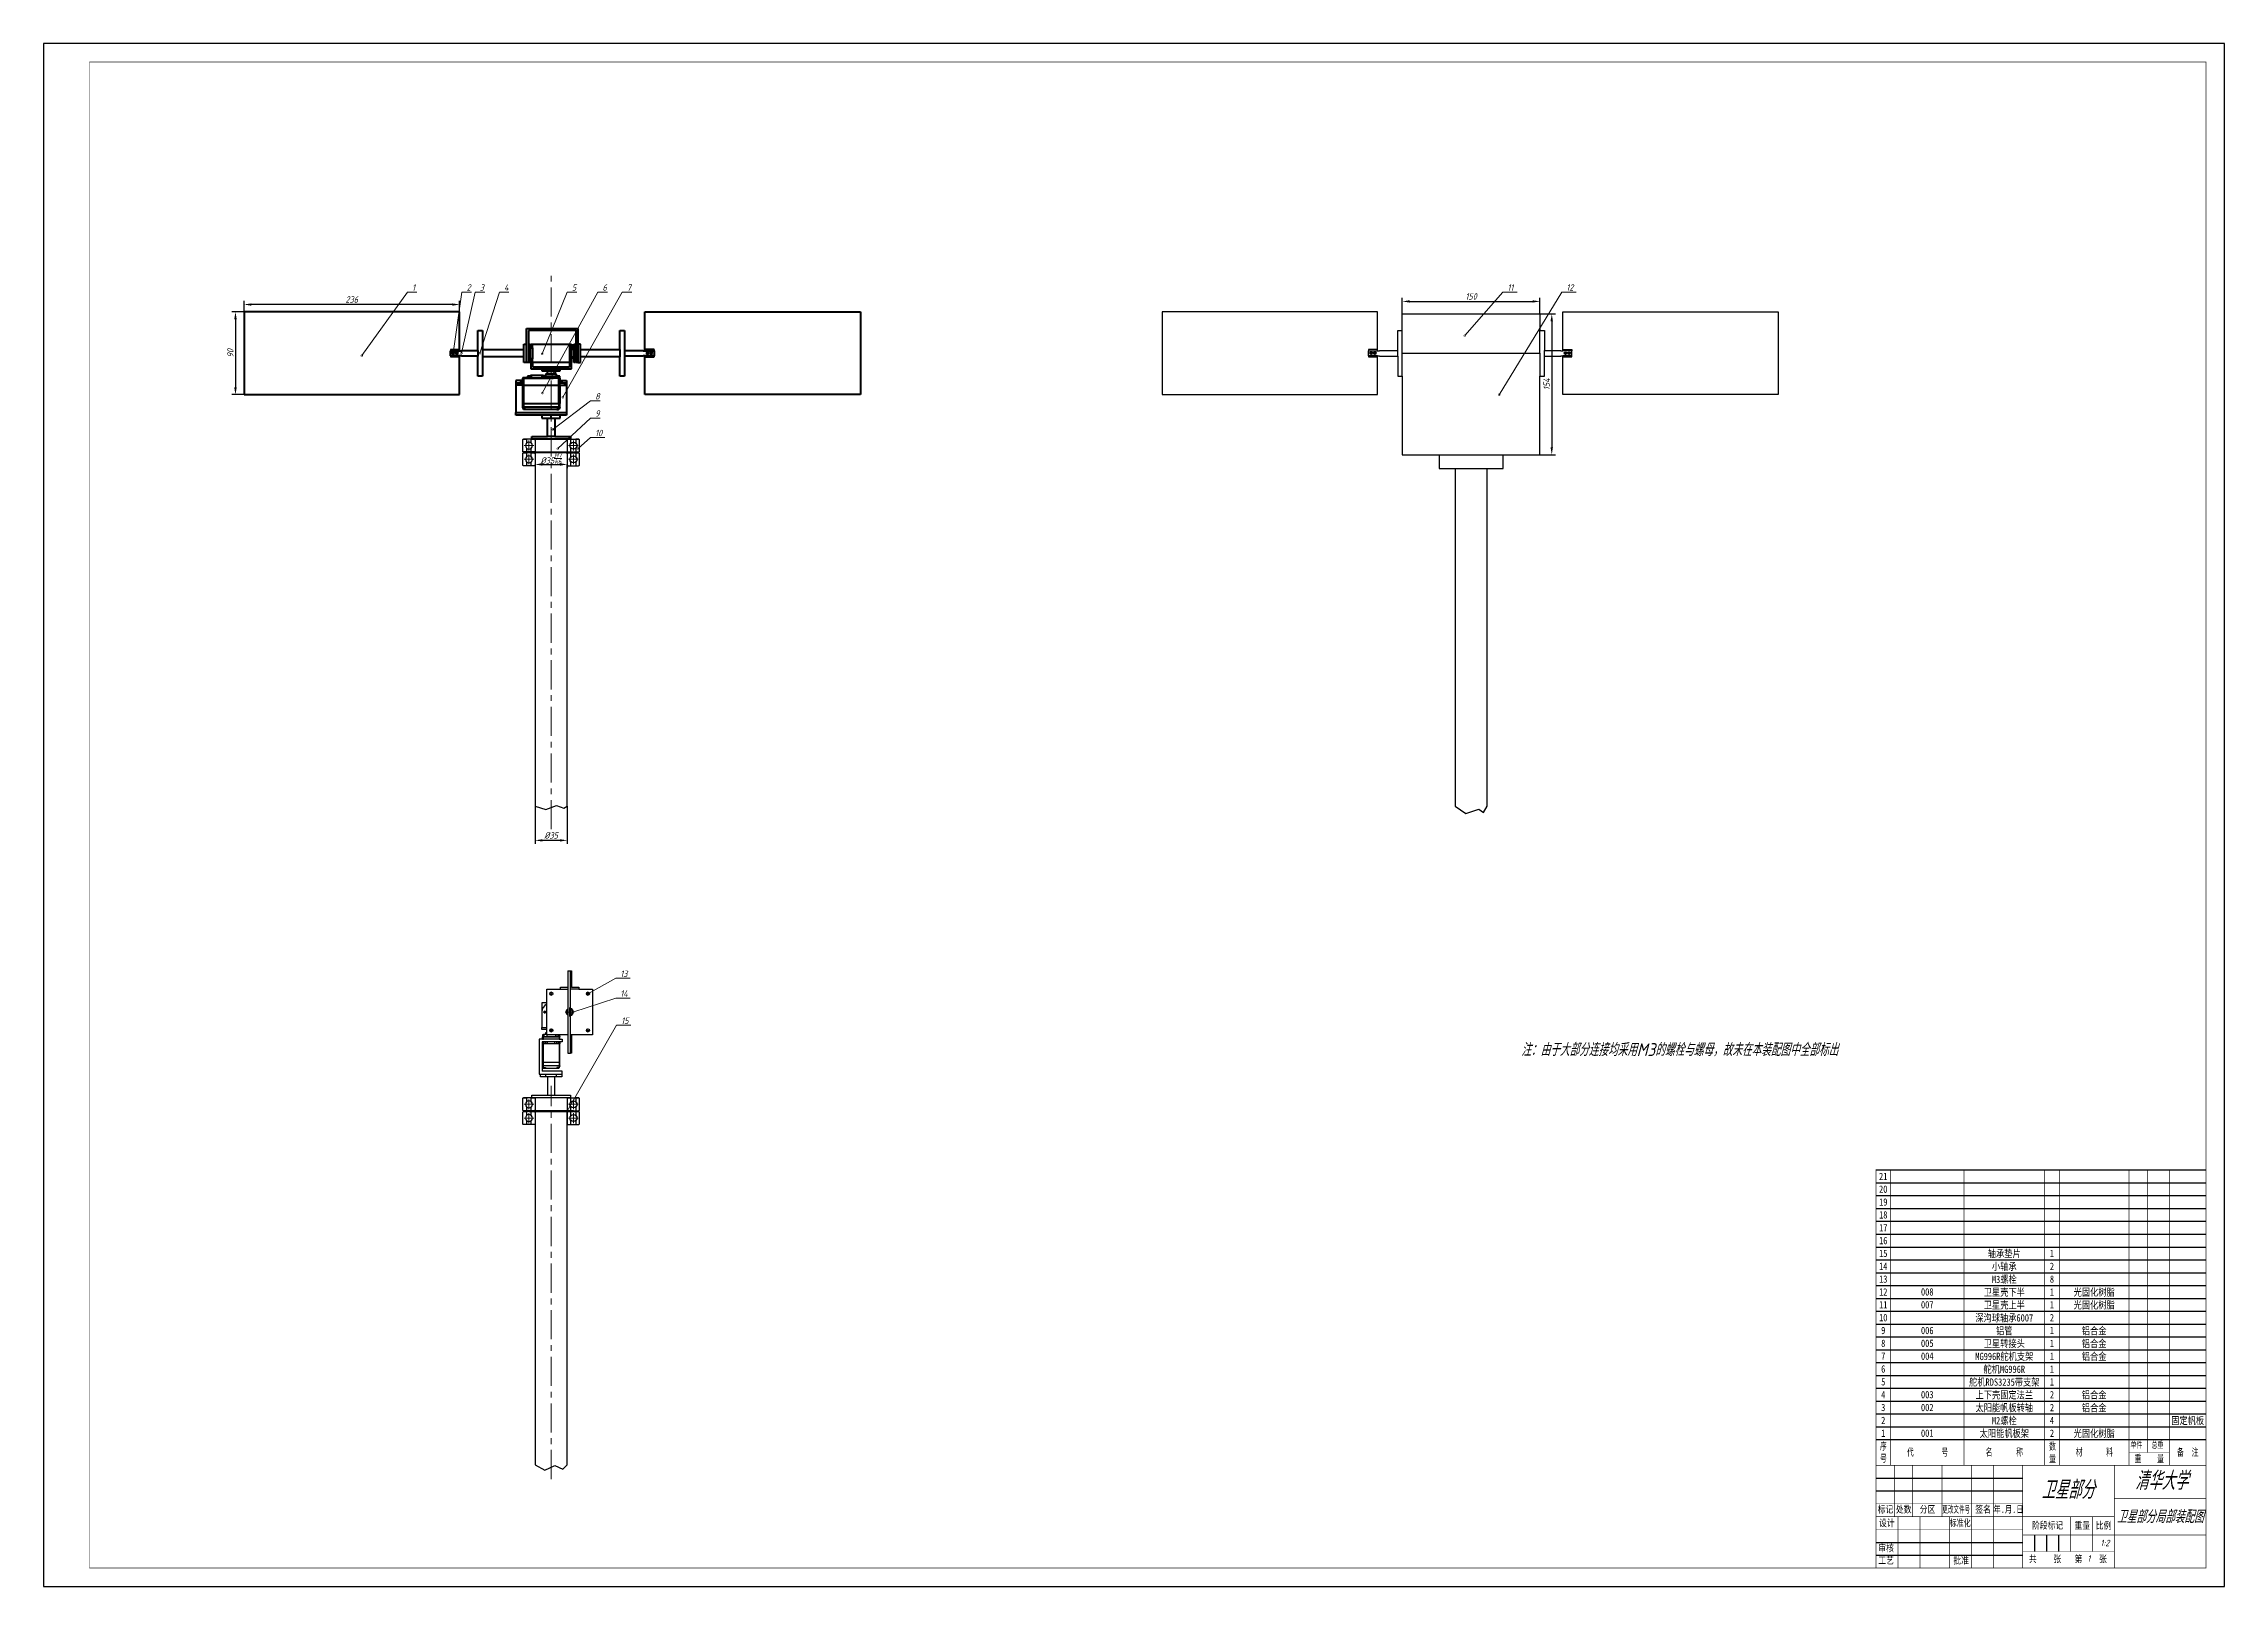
# Model space of a CAD drawing. Header units: millimetres. Extents: x -1060 to 1239, y -708 to 891.
# Drawn here: x 50 to 1239, y 50 to 891 of the extents above; entities that cross this region are included whole.
import ezdxf
from ezdxf import colors
from ezdxf.entities.mleader import LeaderData, LeaderLine
from ezdxf.enums import TextEntityAlignment as Align
from ezdxf.math import Vec2, Vec3

# ---------------------------------------------------------------- set-up
doc = ezdxf.new("R2010")
doc.units = ezdxf.units.MM
doc.header["$LTSCALE"] = 0.5
doc.linetypes.add('CENTER', pattern=[50.8, 31.75, -6.35, 6.35, -6.35])
for name, color, linetype in [('bear1', 7, 'Continuous'), ('bear2', 7, 'CENTER'), ('draw', 7, 'Continuous'), ('tf', 7, 'Continuous')]:
    doc.layers.add(name, color=color, linetype=linetype)
for name, color, linetype, lineweight in [('尺寸标注', 7, 'Continuous', 25), ('文字标注', 7, 'Continuous', 25), ('点画线', 1, 'CENTER', 25), ('粗实线', 7, 'Continuous', 50)]:
    doc.layers.add(name, color=color, linetype=linetype, lineweight=lineweight)
doc.styles.add('BIAOTILAN', font='SimSun.ttf', dxfattribs={"width": 0.66, "height": 7})
doc.styles.add('LABLE_FS', font='SimSun.ttf', dxfattribs={"width": 0.66, "height": 4})
doc.styles.add('国标汉字3.5', font='gbeitc.shx', dxfattribs={"height": 3.5, "bigfont": 'gbcbig.shx'})
doc.dimstyles.new('国标尺寸', dxfattribs={"dimtxt": 3.5, "dimasz": 4, "dimexe": 2, "dimexo": 0, "dimgap": 1, "dimtad": 1, "dimtoh": 1, "dimdec": 0, "dimdsep": 46, "dimtxsty": '国标汉字3.5', "dimcen": 3.5, "dimaunit": 1, "dimadec": 0, "dimazin": 1, "dimtfac": 1, "dimtdec": 0, "dimtmove": 0, "dimatfit": 3, "dimfxl": 1, "dimarcsym": 2})

msp = doc.modelspace()

# ---------------------------------------------------------------- texts
at = {"layer": '尺寸标注', "lineweight": 15, "char_height": 7, "style": '国标汉字3.5'}
for s, width, insert, attachment_point in [('注：由于大部分连接均采用M3的螺栓与螺母，故未在本装配图中全部标出', 193.407, (855.6, 346.1), 1), ('卫星部分局部装配图', 50, (1204, 88), 5)]:
    msp.add_mtext_dynamic_manual_height_columns(s, width=width, gutter_width=17.5, heights=[0], dxfattribs=dict(at, insert=insert, attachment_point=attachment_point))
at = {"layer": '文字标注', "attachment_point": 1, "style": '国标汉字3.5'}
for s, insert, char_height, width in [('卫星部分', (1139.3, 107.7), 10, 60), ('清华大学', (1190.3, 112.6), 10, 60), ('1:2', (1171.4, 75.4), 3.5, 8.847)]:
    msp.add_mtext(s, dxfattribs=dict(at, insert=insert, char_height=char_height, width=width))
at = {"layer": '文字标注', "insert": (1164.3, 67), "char_height": 3.5, "attachment_point": 1, "style": '国标汉字3.5'}
msp.add_mtext_dynamic_manual_height_columns('1', width=3.6, gutter_width=50, heights=[0], dxfattribs=at)

# ---------------------------------------------------------------- blocks, each defined once
blk = doc.blocks.new('BTLABLE')
for points in [[(0, 0, 0.3, 0.3, 0), (0, 7, 0.3, 0.3, 0), (0, 14, 0, 0, 0)], [(8, 0, 0.3, 0.3, 0), (8, 7, 0.3, 0.3, 0), (8, 14, 0, 0, 0)], [(48, 0, 0.3, 0.3, 0), (48, 7, 0.3, 0.3, 0), (48, 14, 0, 0, 0)], [(92, 0, 0.3, 0.3, 0), (92, 7, 0.3, 0.3, 0), (92, 14, 0, 0, 0)], [(100, 0, 0.3, 0.3, 0), (100, 7, 0.3, 0.3, 0), (100, 14, 0, 0, 0)], [(138, 0, 0.3, 0.3, 0), (138, 7, 0.3, 0.3, 0), (138, 14, 0, 0, 0)], [(148, 7, 0.3, 0.3, 0), (148, 14, 0, 0, 0)], [(160, 0, 0.3, 0.3, 0), (160, 7, 0.3, 0.3, 0), (160, 14, 0, 0, 0)], [(180, 0, 0.3, 0.3, 0), (180, 7, 0.3, 0.3, 0), (180, 14, 0, 0, 0)]]:
    blk.add_lwpolyline(points, format="xyseb")
at = {"const_width": 0.3}
for points in [[(0, 14), (180, 14)], [(0, 0), (180, 0)]]:
    blk.add_lwpolyline(points, dxfattribs=at)
at = {"layer": 'draw', "const_width": 0.3}
blk.add_lwpolyline([(138, 7), (160, 7)], dxfattribs=at)
at = {"layer": 'draw', "style": 'LABLE_FS'}
for s, insert, char_height, width, attachment_point in [('序号', (4.1, 6.9), 4, 6.097, 5), ('数量', (96.3, 6.9), 4, 6.097, 5), ('单件', (138.8, 12.9), 3.5, 8, 1), ('总重', (150.3, 12.9), 3.5, 8, 1), ('代       号', (28.2, 6.9), 4, 29.768, 5), ('名      称', (70, 7), 4, 34.43, 5), ('材      料', (119.1, 7), 4, 34.43, 5), ('重    量', (149, 3.5), 4, 19.726, 5), ('备  注', (170, 6.9), 4, 17.215, 5)]:
    blk.add_mtext(s, dxfattribs=dict(at, insert=insert, char_height=char_height, width=width, attachment_point=attachment_point))
blk = doc.blocks.new('Btl')
at = {"const_width": 0.3}
for points in [[(-180, 56), (-180, 0)], [(0, 56), (-180, 56)], [(0, 0), (0, 56)], [(-180, 0), (0, 0)]]:
    blk.add_lwpolyline(points, dxfattribs=at)
at = {"layer": 'tf'}
for p, q in [((-180, 49), (-100, 49)), ((-180, 42), (-100, 42)), ((-180, 14), (-100, 14)), ((-93.5, 18), (-93.5, 9)), ((-87, 18), (-87, 9)), ((-80.5, 18), (-80.5, 9)), ((-180, 7), (-100, 7))]:
    blk.add_line(p, q, dxfattribs=at)
at = {"layer": 'tf', "const_width": 0.3}
for points in [[(-170, 56), (-170, 28)], [(-160, 56), (-160, 28)], [(-144, 56), (-144, 28)], [(-128, 56), (-128, 28)], [(-116, 56), (-116, 28)], [(-100, 56), (-100, 0)], [(-50, 56), (-50, 0)], [(-50, 38), (0, 38)], [(-180, 35), (-100, 35)], [(-100, 28), (-180, 28)], [(-168, 28), (-168, 0)], [(-156, 28), (-156, 0)], [(-140, 28), (-140, 0)], [(-128, 28), (-128, 0)], [(-116, 28), (-116, 0)], [(-100, 28), (-50, 28)], [(-74, 28), (-74, 9)], [(-62, 28), (-62, 18), (-62, 9)], [(-180, 21), (-100, 21)], [(-100, 18), (-50, 18)], [(-50, 18), (0, 18)], [(-100, 9), (-50, 9)]]:
    blk.add_lwpolyline(points, dxfattribs=at)
at = {"layer": 'tf'}
blk.add_blockref('BTLABLE', (-180, 56), dxfattribs=at)
at = {"style": 'BIAOTILAN'}
for s, width, p in [('标记', 0.8, (-179, 30.1)), ('设计', 0.8, (-178.3, 22.7)), ('处数', 0.8, (-169.1, 30.1)), ('分区', 0.8, (-156.1, 30.1)), ('更改文件号', 0.57, (-143.8, 30.1)), ('标准化', 0.72, (-139.8, 22.7)), ('签名', 0.8, (-125.8, 30.1)), ('年.月.日', 0.75, (-115.9, 30.1)), ('阶段标记', 0.8, (-94.9, 21.4)), ('重量', 0.8, (-71.7, 21.3)), ('比例', 0.8, (-60.1, 21.3)), ('审核', 0.8, (-178.7, 9)), ('工艺', 0.8, (-178.7, 2.3)), ('批准', 0.8, (-137.8, 2.3)), ('共    张', 0.8, (-96.6, 3.1))]:
    blk.add_text(s, height=3.8, dxfattribs=dict(at, width=width)).set_placement(p)
at = {"style": 'BIAOTILAN', "width": 0.8}
blk.add_text('第    张', height=3.8, dxfattribs=at).set_placement((-62.9, 5.1), align=Align.MIDDLE)
blk = doc.blocks.new('tf')
at = {"layer": 'tf', "color": 0, "lineweight": 25}
blk.add_lwpolyline([(-594.5, -420.5), (594.5, -420.5), (594.5, 420.5), (-594.5, 420.5)], close=True, dxfattribs=at)
at = {"layer": 'tf', "color": 0, "lineweight": 25, "const_width": 0.3}
blk.add_lwpolyline([(-569.5, -410.5), (584.5, -410.5), (584.5, 410.5), (-569.5, 410.5)], close=True, dxfattribs=at)
at = {"layer": 'tf', "color": 0, "lineweight": 25}
blk.add_blockref('Btl', (584.5, -410.5), dxfattribs=at)
blk = doc.blocks.new('lable')
at = {"lineweight": 25}
for p, q in [((0, 7), (180, 7)), ((0, 0), (180, 0))]:
    blk.add_line(p, q, dxfattribs=at)
at = {"lineweight": 25, "const_width": 0.3}
for points in [[(0, 0), (0, 7)], [(8, 0), (8, 7)], [(48, 0), (48, 7)], [(92, 0), (92, 7)], [(100, 0), (100, 7)], [(138, 0), (138, 7)], [(148, 0), (148, 7)], [(160, 0), (160, 7)], [(180, 0), (180, 7)]]:
    blk.add_lwpolyline(points, dxfattribs=at)
at = {"layer": 'draw', "lineweight": 25, "style": 'LABLE_FS', "width": 0.8}
for tag, p in [('NO', (4, 3.5)), ('DIA_NO', (28, 3.5)), ('NAME', (70, 3.5)), ('NUM', (96, 3.5)), ('MATERIAL', (119, 3.5)), ('ONE', (143, 3.5)), ('ALL', (154, 3.5)), ('NOTICE', (170, 3.5))]:
    blk.add_attdef(tag, text='', height=4, dxfattribs=at).set_placement(p, align=Align.MIDDLE)
blk = doc.blocks.new('*D19')
at = {"layer": 'Defpoints', "color": 0, "lineweight": 15, "transparency": 16777216}
for p in [(159.3, 748.8), (159.3, 744.7), (276.8, 744.7)]:
    blk.add_point(p, dxfattribs=at)
at = {"layer": '尺寸标注', "color": 0, "lineweight": -2, "transparency": 16777216}
for p, q in [((159.3, 744.7), (159.3, 750.8)), ((276.8, 744.7), (276.8, 750.8)), ((272.8, 748.8), (163.3, 748.8))]:
    blk.add_line(p, q, dxfattribs=at)
at = {"layer": '尺寸标注', "color": 0, "lineweight": 15, "transparency": 16777216}
for points in [[(163.3, 749.4), (163.3, 748.1), (159.3, 748.8)], [(272.8, 749.4), (272.8, 748.1), (276.8, 748.8)]]:
    blk.add_solid(points, dxfattribs=at)
at = {"layer": '尺寸标注', "color": 0, "lineweight": 15, "transparency": 16777216, "insert": (218, 751.5), "char_height": 3.5, "attachment_point": 5, "style": '国标汉字3.5'}
blk.add_mtext('236', dxfattribs=at)
blk = doc.blocks.new('*D20')
at = {"layer": 'Defpoints', "color": 0, "lineweight": 15, "transparency": 16777216}
for p in [(159.3, 744.7), (154.6, 699.7), (159.3, 699.7)]:
    blk.add_point(p, dxfattribs=at)
at = {"layer": '尺寸标注', "color": 0, "lineweight": -2, "transparency": 16777216}
for p, q in [((159.3, 744.7), (152.6, 744.7)), ((154.6, 740.7), (154.6, 703.7)), ((159.3, 699.7), (152.6, 699.7))]:
    blk.add_line(p, q, dxfattribs=at)
at = {"layer": '尺寸标注', "color": 0, "lineweight": 15, "transparency": 16777216}
for points in [[(153.9, 740.7), (155.3, 740.7), (154.6, 744.7)], [(153.9, 703.7), (155.3, 703.7), (154.6, 699.7)]]:
    blk.add_solid(points, dxfattribs=at)
at = {"layer": '尺寸标注', "color": 0, "lineweight": 15, "transparency": 16777216, "insert": (151.8, 722.2), "char_height": 3.5, "attachment_point": 5, "rotation": 90, "style": '国标汉字3.5'}
blk.add_mtext('90', dxfattribs=at)
blk = doc.blocks.new('*D21')
at = {"layer": 'Defpoints', "color": 0, "lineweight": 15, "transparency": 16777216}
for p in [(865.8, 750.5), (790.8, 743.7), (865.8, 743.7)]:
    blk.add_point(p, dxfattribs=at)
at = {"layer": '尺寸标注', "color": 0, "lineweight": -2, "transparency": 16777216}
for p, q in [((790.8, 743.7), (790.8, 752.5)), ((794.8, 750.5), (861.8, 750.5)), ((865.8, 743.7), (865.8, 752.5))]:
    blk.add_line(p, q, dxfattribs=at)
at = {"layer": '尺寸标注', "color": 0, "lineweight": 15, "transparency": 16777216}
for points in [[(794.8, 751.1), (794.8, 749.8), (790.8, 750.5)], [(861.8, 751.1), (861.8, 749.8), (865.8, 750.5)]]:
    blk.add_solid(points, dxfattribs=at)
at = {"layer": '尺寸标注', "color": 0, "lineweight": 15, "transparency": 16777216, "insert": (828.3, 753.2), "char_height": 3.5, "attachment_point": 5, "style": '国标汉字3.5'}
blk.add_mtext('150', dxfattribs=at)
blk = doc.blocks.new('*D22')
at = {"layer": 'Defpoints', "color": 0, "lineweight": 15, "transparency": 16777216}
for p in [(865.8, 743.7), (865.8, 666.9), (872.3, 666.9)]:
    blk.add_point(p, dxfattribs=at)
at = {"layer": '尺寸标注', "color": 0, "lineweight": -2, "transparency": 16777216}
for p, q in [((865.8, 743.7), (874.3, 743.7)), ((872.3, 739.7), (872.3, 670.9)), ((865.8, 666.9), (874.3, 666.9))]:
    blk.add_line(p, q, dxfattribs=at)
at = {"layer": '尺寸标注', "color": 0, "lineweight": 15, "transparency": 16777216}
for points in [[(871.6, 739.7), (872.9, 739.7), (872.3, 743.7)], [(871.6, 670.9), (872.9, 670.9), (872.3, 666.9)]]:
    blk.add_solid(points, dxfattribs=at)
at = {"layer": '尺寸标注', "color": 0, "lineweight": 15, "transparency": 16777216, "insert": (869.5, 705.3), "char_height": 3.5, "attachment_point": 5, "rotation": 90, "style": '国标汉字3.5'}
blk.add_mtext('154', dxfattribs=at)
blk = doc.blocks.new('*D23')
at = {"layer": 'Defpoints', "color": 0, "lineweight": 15, "transparency": 16777216}
for p in [(318, 475.4), (335.5, 475.4), (335.5, 456.7)]:
    blk.add_point(p, dxfattribs=at)
at = {"layer": '尺寸标注', "color": 0, "lineweight": -2, "transparency": 16777216}
for p, q in [((318, 475.4), (318, 454.7)), ((335.5, 475.4), (335.5, 454.7)), ((322, 456.7), (331.5, 456.7))]:
    blk.add_line(p, q, dxfattribs=at)
at = {"layer": '尺寸标注', "color": 0, "lineweight": 15, "transparency": 16777216}
for points in [[(322, 457.3), (322, 456), (318, 456.7)], [(331.5, 457.3), (331.5, 456), (335.5, 456.7)]]:
    blk.add_solid(points, dxfattribs=at)
at = {"layer": '尺寸标注', "color": 0, "lineweight": 15, "transparency": 16777216, "insert": (326.7, 459.4), "char_height": 3.5, "attachment_point": 5, "style": '国标汉字3.5'}
blk.add_mtext('%%c35', dxfattribs=at)
blk = doc.blocks.new('*D24')
at = {"layer": 'Defpoints', "color": 0, "lineweight": 15, "transparency": 16777216}
for p in [(318, 668.9), (335.5, 668.9), (335.5, 661.6)]:
    blk.add_point(p, dxfattribs=at)
at = {"layer": '尺寸标注', "color": 0, "lineweight": -2, "transparency": 16777216}
for p, q in [((318, 668.9), (318, 659.6)), ((335.5, 668.9), (335.5, 659.6)), ((322, 661.6), (331.5, 661.6))]:
    blk.add_line(p, q, dxfattribs=at)
at = {"layer": '尺寸标注', "color": 0, "lineweight": 15, "transparency": 16777216}
for points in [[(322, 662.3), (322, 660.9), (318, 661.6)], [(331.5, 662.3), (331.5, 660.9), (335.5, 661.6)]]:
    blk.add_solid(points, dxfattribs=at)
at = {"layer": '尺寸标注', "color": 0, "lineweight": 15, "transparency": 16777216, "insert": (326.7, 664.9), "char_height": 3.5, "attachment_point": 5, "style": '国标汉字3.5'}
blk.add_mtext('%%C35{\\H0.7x;\\SH7/k6;}', dxfattribs=at)
blk = doc.blocks.new('_DotSmall')
at = {"color": 0, "linetype": 'ByBlock', "lineweight": 15, "const_width": 0.5}
blk.add_lwpolyline([(-0.0625, 0, 1), (0.0625, 0, 1)], format="xyb", close=True, dxfattribs=at)

# ---------------------------------------------------------------- dimensions: what is measured, and where the dimension line sits
at = {"layer": '尺寸标注', "lineweight": 15}
for base, p1, p2, text, picture, middle in [((159.3, 748.8), (276.8, 744.7), (159.3, 744.7), '236', '*D19', (218, 751.5)), ((865.8, 750.5), (790.8, 743.7), (865.8, 743.7), '150', '*D21', (828.3, 753.2))]:
    dim = msp.add_linear_dim(base=base, p1=p1, p2=p2, text=text, dimstyle='国标尺寸', dxfattribs=at)
    dim.commit()
    dim.dimension.update_dxf_attribs({"geometry": picture, "text_midpoint": middle})
for base, p1, p2, angle, text, picture, middle in [((154.6, 699.7), (159.3, 744.7), (159.3, 699.7), 90, '90', '*D20', (151.8, 722.2)), ((872.3, 666.9), (865.8, 743.7), (865.8, 666.9), 90, '154', '*D22', (869.5, 705.3)), ((335.5, 456.7), (318, 475.4), (335.5, 475.4), 0, '%%c35', '*D23', (326.7, 459.4))]:
    dim = msp.add_linear_dim(base=base, p1=p1, p2=p2, angle=angle, text=text, dimstyle='国标尺寸', dxfattribs=at)
    dim.commit()
    dim.dimension.update_dxf_attribs({"geometry": picture, "text_midpoint": middle})
dim = msp.add_linear_dim(base=(335.5, 661.6), p1=(318, 668.9), p2=(335.5, 668.9), text='%%C35{\\H0.7x;\\SH7/k6;}', dimstyle='国标尺寸', dxfattribs=at)
dim.commit()
dim.dimension.update_dxf_attribs({"geometry": '*D24', "text_midpoint": (326.7, 661.6), "dimtype": 160})

# ---------------------------------------------------------------- linework, layer by layer
at = {"layer": 'bear1', "lineweight": 30}
for points in [[(313.3, 675.4), (313.3, 673.2, 0.414214), (313.3, 670.5), (313.3, 668.4), (311.7, 668.4, -0.414214), (311.2, 668.9), (311.2, 674.9, -0.414214), (311.7, 675.4)], [(313.3, 667.9), (313.3, 665.7, 0.414214), (313.3, 663), (313.3, 660.9), (311.7, 660.9, -0.414214), (311.2, 661.4), (311.2, 667.4, -0.414214), (311.7, 667.9)], [(314.6, 670, 1), (314.6, 673.8, 1)], [(314.6, 662.5, 1), (314.6, 666.3, 1)], [(315.9, 668.4), (315.9, 670.5, 0.414214), (315.9, 673.2), (315.9, 675.4), (317.5, 675.4, -0.414214), (318, 674.9), (318, 668.9, -0.414214), (317.5, 668.4)], [(315.9, 660.9), (315.9, 663, 0.414214), (315.9, 665.7), (315.9, 667.9), (317.5, 667.9, -0.414214), (318, 667.4), (318, 661.4, -0.414214), (317.5, 660.9)], [(337.5, 668.4), (337.5, 670.5, -0.414214), (337.5, 673.2), (337.5, 675.4), (336, 675.4, 0.414214), (335.5, 674.9), (335.5, 668.9, 0.414214), (336, 668.4)], [(337.5, 660.9), (337.5, 663, -0.414214), (337.5, 665.7), (337.5, 667.9), (336, 667.9, 0.414214), (335.5, 667.4), (335.5, 661.4, 0.414214), (336, 660.9)], [(338.9, 670, -1), (338.9, 673.8, -1)], [(338.9, 662.5, -1), (338.9, 666.3, -1)], [(340.2, 675.4), (340.2, 673.2, -0.414214), (340.2, 670.5), (340.2, 668.4), (341.7, 668.4, 0.414214), (342.2, 668.9), (342.2, 674.9, 0.414214), (341.7, 675.4)], [(340.2, 667.9), (340.2, 665.7, -0.414214), (340.2, 663), (340.2, 660.9), (341.7, 660.9, 0.414214), (342.2, 661.4), (342.2, 667.4, 0.414214), (341.7, 667.9)], [(313.3, 316.3), (313.3, 314.1, 0.414214), (313.3, 311.4), (313.3, 309.3), (311.7, 309.3, -0.414214), (311.2, 309.8), (311.2, 315.8, -0.414214), (311.7, 316.3)], [(314.6, 310.9, 1), (314.6, 314.7, 1)], [(315.9, 309.3), (315.9, 311.4, 0.414214), (315.9, 314.1), (315.9, 316.3), (317.5, 316.3, -0.414214), (318, 315.8), (318, 309.8, -0.414214), (317.5, 309.3)], [(337.5, 309.3), (337.5, 311.4, -0.414214), (337.5, 314.1), (337.5, 316.3), (336, 316.3, 0.414214), (335.5, 315.8), (335.5, 309.8, 0.414214), (336, 309.3)], [(338.9, 310.9, -1), (338.9, 314.7, -1)], [(340.2, 316.3), (340.2, 314.1, -0.414214), (340.2, 311.4), (340.2, 309.3), (341.7, 309.3, 0.414214), (342.2, 309.8), (342.2, 315.8, 0.414214), (341.7, 316.3)], [(313.3, 308.8), (313.3, 306.6, 0.414214), (313.3, 303.9), (313.3, 301.8), (311.7, 301.8, -0.414214), (311.2, 302.3), (311.2, 308.3, -0.414214), (311.7, 308.8)], [(314.6, 303.4, 1), (314.6, 307.2, 1)], [(315.9, 301.8), (315.9, 303.9, 0.414214), (315.9, 306.6), (315.9, 308.8), (317.5, 308.8, -0.414214), (318, 308.3), (318, 302.3, -0.414214), (317.5, 301.8)], [(337.5, 301.8), (337.5, 303.9, -0.414214), (337.5, 306.6), (337.5, 308.8), (336, 308.8, 0.414214), (335.5, 308.3), (335.5, 302.3, 0.414214), (336, 301.8)], [(338.9, 303.4, -1), (338.9, 307.2, -1)], [(340.2, 308.8), (340.2, 306.6, -0.414214), (340.2, 303.9), (340.2, 301.8), (341.7, 301.8, 0.414214), (342.2, 302.3), (342.2, 308.3, 0.414214), (341.7, 308.8)]]:
    msp.add_lwpolyline(points, format="xyb", close=True, dxfattribs=at)
for points in [[(317.5, 675.4), (311.7, 675.4)], [(317.5, 668.4), (311.7, 668.4)], [(317.5, 667.9), (311.7, 667.9)], [(336, 675.4), (341.7, 675.4)], [(336, 668.4), (341.7, 668.4)], [(336, 667.9), (341.7, 667.9)], [(317.5, 660.9), (311.7, 660.9)], [(336, 660.9), (341.7, 660.9)], [(317.5, 316.3), (311.7, 316.3)], [(317.5, 309.3), (311.7, 309.3)], [(336, 316.3), (341.7, 316.3)], [(336, 309.3), (341.7, 309.3)], [(317.5, 308.8), (311.7, 308.8)], [(317.5, 301.8), (311.7, 301.8)], [(336, 308.8), (341.7, 308.8)], [(336, 301.8), (341.7, 301.8)]]:
    msp.add_lwpolyline(points, dxfattribs=at)
at = {"layer": 'bear2', "lineweight": 0}
for p, q in [((317.2, 671.9), (312, 671.9)), ((314.6, 669.2), (314.6, 674.6)), ((314.6, 661.7), (314.6, 667.1)), ((336.2, 671.9), (341.5, 671.9)), ((338.9, 669.2), (338.9, 674.6)), ((338.9, 661.7), (338.9, 667.1)), ((317.2, 664.4), (312, 664.4)), ((336.2, 664.4), (341.5, 664.4)), ((317.2, 312.8), (312, 312.8)), ((314.6, 310.1), (314.6, 315.5)), ((336.2, 312.8), (341.5, 312.8)), ((338.9, 310.1), (338.9, 315.5)), ((317.2, 305.3), (312, 305.3)), ((314.6, 302.6), (314.6, 308)), ((336.2, 305.3), (341.5, 305.3)), ((338.9, 302.6), (338.9, 308))]:
    msp.add_line(p, q, dxfattribs=at)
at = {"layer": '点画线', "lineweight": 15}
for p, q in [((326.7, 462.8), (326.7, 764.8)), ((272.5, 722.2), (274, 722.2)), ((273.3, 722.9), (273.3, 721.5)), ((274.6, 722.2), (276, 722.2)), ((275.3, 722.9), (275.3, 721.5)), ((378.6, 722.2), (380, 722.2)), ((379.3, 722.9), (379.3, 721.5)), ((380.6, 722.2), (382, 722.2)), ((381.3, 722.9), (381.3, 721.5)), ((773.1, 722.2), (774.5, 722.2)), ((773.8, 722.9), (773.8, 721.5)), ((775.1, 722.2), (776.5, 722.2)), ((775.8, 722.9), (775.8, 721.5)), ((879.1, 722.2), (880.5, 722.2)), ((879.8, 722.9), (879.8, 721.5)), ((881.1, 722.2), (882.5, 722.2)), ((881.8, 722.9), (881.8, 721.5)), ((325.7, 373.1), (327.9, 373.1)), ((326.8, 374.2), (326.8, 372)), ((345.7, 373.1), (347.9, 373.1)), ((346.8, 374.2), (346.8, 372)), ((323.9, 363.1), (322.4, 363.1)), ((323.2, 363.9), (323.2, 362.2)), ((334.3, 363.1), (339.2, 363.1)), ((336.8, 360.7), (336.8, 365.5)), ((325.7, 353.1), (327.9, 353.1)), ((326.8, 354.2), (326.8, 352)), ((345.7, 353.1), (347.9, 353.1)), ((346.8, 354.2), (346.8, 352)), ((326.7, 108.5), (326.7, 322.8))]:
    msp.add_line(p, q, dxfattribs=at)
for start, end in [(124.8499, 235.1501), (286.6015, 73.3985)]:
    msp.add_arc((336.8, 363.1), 1.75, start, end, dxfattribs=at)
at = {"layer": '粗实线'}
for p, q in [((159.3, 744.7), (159.3, 699.7)), ((276.8, 744.7), (159.3, 744.7)), ((276.8, 723.6), (276.8, 744.7)), ((377.8, 723.6), (377.8, 744.7)), ((377.8, 744.7), (495.3, 744.7)), ((495.3, 744.7), (495.3, 699.7)), ((286.7, 723.7), (286.7, 734.7)), ((286.7, 734.7), (289.2, 734.7)), ((289.2, 734.7), (289.2, 709.7)), ((311.8, 724.2), (311.8, 727.2)), ((311.8, 727.2), (313.3, 727.2)), ((313.3, 727.2), (313.3, 735.7)), ((313.3, 735.7), (341.3, 735.7)), ((313.3, 717.2), (313.3, 727.2)), ((340.3, 734.7), (314.3, 734.7)), ((314.3, 734.7), (314.3, 717.2)), ((314.3, 727.2), (315.3, 727.2)), ((315.3, 727.2), (315.3, 724.5)), ((315.7, 725.2), (315.7, 727.2)), ((315.7, 727.2), (337.8, 727.2)), ((316.5, 725.2), (316.5, 727.2)), ((336.8, 727.2), (336.8, 725.2)), ((337.8, 727.2), (337.8, 724.5)), ((339, 724.5), (339, 727.2)), ((339, 727.2), (340, 727.2)), ((340, 727.2), (340, 717.2)), ((340.3, 717.2), (340.3, 734.7)), ((341.3, 735.7), (341.3, 717.2)), ((342.8, 727.2), (341.3, 727.2)), ((342.8, 717.2), (342.8, 727.2)), ((364.2, 724.2), (364.2, 734.7)), ((364.2, 734.7), (366.7, 734.7)), ((366.7, 734.7), (366.7, 709.7)), ((271.8, 720.8), (271.8, 723.6)), ((271.8, 723.6), (276.8, 723.6)), ((276.8, 720.8), (271.8, 720.8)), ((276.8, 723.6), (277.8, 723.6)), ((276.8, 699.7), (276.8, 720.8)), ((277.8, 720.8), (276.8, 720.8)), ((277.8, 723.6), (277.8, 723.7)), ((277.8, 723.7), (286.7, 723.7)), ((277.8, 720.7), (277.8, 720.8)), ((286.7, 720.7), (277.8, 720.7)), ((286.7, 723.7), (286.7, 720.7)), ((286.7, 709.7), (286.7, 720.7)), ((289.3, 724.2), (311.8, 724.2)), ((311.8, 720.2), (289.3, 720.2)), ((311.8, 717.2), (311.8, 724.2)), ((313.3, 717.2), (311.8, 717.2)), ((314.3, 717.2), (313.3, 717.2)), ((315.3, 717.2), (314.3, 717.2)), ((315.3, 724.5), (315.5, 724.5)), ((315.3, 724.5), (315.3, 720)), ((315.3, 720), (315.5, 720)), ((315.3, 720), (315.3, 717.2)), ((315.5, 724.5), (315.5, 725.2)), ((315.5, 725.2), (315.7, 725.2)), ((315.5, 719.2), (315.5, 724.5)), ((316.5, 719.2), (315.5, 719.2)), ((315.7, 725.2), (316.5, 725.2)), ((315.7, 719.2), (315.7, 713.7)), ((315.7, 713.7), (337.8, 713.7)), ((316.5, 725.2), (316.5, 719.2)), ((316.5, 717.2), (316.5, 719.2)), ((336.8, 717.2), (316.5, 717.2)), ((316.7, 714.7), (316.7, 717.2)), ((336.8, 714.7), (316.7, 714.7)), ((321.7, 713.7), (321.7, 712.7)), ((331.7, 712.7), (331.7, 713.7)), ((336.8, 725.2), (337.8, 725.2)), ((336.8, 725.2), (336.8, 717.2)), ((337.8, 719.2), (336.8, 719.2)), ((336.8, 717.2), (336.8, 714.7)), ((337.8, 725.2), (337.8, 720)), ((337.8, 724.5), (339, 724.5)), ((339, 720), (337.8, 720)), ((337.8, 720), (337.8, 719.2)), ((337.8, 713.7), (337.8, 719.2)), ((339, 724.5), (339, 720)), ((339, 717.2), (339, 720)), ((340, 717.2), (339, 717.2)), ((341.3, 717.2), (340.3, 717.2)), ((341.3, 717.2), (342.8, 717.2)), ((342.8, 724.2), (364.2, 724.2)), ((364.2, 720.2), (342.8, 720.2)), ((364.2, 724.2), (364.2, 720.2)), ((364.2, 709.7), (364.2, 720.2)), ((366.7, 723.7), (376.8, 723.7)), ((376.8, 720.7), (366.7, 720.7)), ((376.8, 723.7), (376.8, 723.6)), ((376.8, 723.6), (382.8, 723.6)), ((382.8, 720.8), (376.8, 720.8)), ((376.8, 720.8), (376.8, 720.7)), ((382.8, 724.2), (377.8, 724.2)), ((377.8, 724.2), (377.8, 723.6)), ((377.8, 720.8), (377.8, 720.2)), ((377.8, 699.7), (377.8, 720.2)), ((377.8, 720.2), (382.8, 720.2)), ((382.8, 723.6), (382.8, 724.2)), ((382.8, 723.6), (382.8, 720.8)), ((382.8, 720.2), (382.8, 720.8)), ((289.2, 709.7), (286.7, 709.7)), ((310, 707.4), (307.5, 707.4)), ((307.5, 707.4), (307.5, 689.9)), ((310, 705.9), (307.5, 705.9)), ((307.7, 704.8), (307.7, 705.9)), ((311.3, 704.8), (307.7, 704.8)), ((307.8, 705.9), (307.8, 704.8)), ((308.5, 704.8), (308.5, 705.9)), ((311.1, 707.4), (310, 707.4)), ((310, 707.4), (310, 706.3)), ((310, 706.3), (311.1, 706.5)), ((310, 705.9), (310, 706.3)), ((311.1, 705.9), (310, 705.9)), ((311.3, 708.7), (311.1, 708.7)), ((311.1, 708.7), (311.1, 705.9)), ((311.1, 705.9), (311.3, 705.9)), ((311.1, 704.8), (311.1, 692.8)), ((313.8, 708.8), (311.3, 708.8)), ((311.3, 708.8), (311.3, 708.7)), ((311.3, 708.7), (311.8, 708.7)), ((311.3, 705.9), (311.3, 704.8)), ((311.3, 704.8), (334.8, 704.8)), ((311.6, 708.7), (311.6, 691.7)), ((311.8, 708.7), (311.8, 708.8)), ((311.8, 708.7), (325.4, 708.7)), ((315.4, 709.8), (313.8, 709.8)), ((313.8, 709.8), (313.8, 708.8)), ((313.8, 708.8), (315.4, 708.8)), ((315.8, 710), (315.4, 710)), ((315.4, 710), (315.4, 709.8)), ((315.4, 709.8), (315.4, 709.8)), ((315.4, 709.8), (315.4, 708.8)), ((315.4, 708.8), (315.8, 708.8)), ((321.3, 710), (315.8, 710)), ((315.8, 710), (315.8, 708.8)), ((315.8, 708.8), (324.5, 708.8)), ((322.6, 710), (321.3, 710)), ((321.3, 710), (321.3, 709.8)), ((321.3, 709.8), (322.6, 709.8)), ((321.6, 710), (321.6, 709.8)), ((321.7, 712.7), (331.7, 712.7)), ((322.6, 709.8), (322.6, 710)), ((323.6, 709.8), (322.6, 709.8)), ((324.1, 710.8), (323.6, 710.8)), ((323.6, 710.8), (323.6, 709.8)), ((323.6, 709.8), (329.6, 709.8)), ((324.5, 711.2), (324.1, 711.2)), ((324.1, 711.2), (324.1, 710.8)), ((329.1, 710.8), (324.1, 710.8)), ((324.5, 712.7), (324.5, 711.2)), ((324.5, 711.2), (329, 711.2)), ((324.5, 708.8), (324.5, 709.8)), ((325.4, 708.8), (324.5, 708.8)), ((325.4, 708.7), (325.4, 708.8)), ((325.4, 708.7), (327.8, 708.7)), ((327.8, 708.7), (327.8, 708.8)), ((327.8, 708.8), (330.7, 708.8)), ((330.7, 708.7), (327.8, 708.7)), ((329, 711.2), (329, 712.7)), ((329.1, 711.2), (329, 711.2)), ((329.1, 710.8), (329.1, 711.2)), ((329.6, 710.8), (329.1, 710.8)), ((329.6, 709.8), (329.6, 710.8)), ((331.4, 709.8), (329.6, 709.8)), ((330.7, 708.8), (330.7, 708.7)), ((330.7, 708.8), (331.2, 708.8)), ((331.2, 708.7), (330.7, 708.7)), ((330.9, 704.8), (330.9, 708.7)), ((331.2, 704.8), (330.9, 704.8)), ((330.9, 694.8), (330.9, 704.8)), ((331.2, 708.8), (331.2, 708.7)), ((331.2, 708.7), (331.4, 708.7)), ((335, 705.9), (331.2, 705.9)), ((331.2, 705.9), (331.2, 704.8)), ((331.4, 708.7), (331.4, 709.8)), ((331.4, 708.7), (331.4, 708.7)), ((331.4, 708.7), (331.4, 707.4)), ((331.4, 707.4), (335, 707.4)), ((331.4, 707.4), (331.4, 705.9)), ((331.4, 706.5), (332.5, 706.3)), ((331.4, 704.8), (331.4, 694.8)), ((332.5, 707.4), (332.5, 705.9)), ((334, 705.9), (334, 704.8)), ((334.8, 704.8), (334.8, 705.9)), ((335, 707.4), (335, 705.9)), ((335, 705.9), (335, 688.4)), ((366.7, 709.7), (364.2, 709.7)), ((159.3, 699.7), (276.8, 699.7)), ((307.5, 689.9), (335, 689.9)), ((307.5, 688.4), (307.5, 689.9)), ((311.1, 694.8), (330.9, 694.8)), ((311.1, 692.8), (311.5, 692)), ((330.9, 692.8), (311.1, 692.8)), ((311.5, 692), (311.5, 692)), ((311.5, 692), (311.7, 691.5)), ((311.6, 692), (311.5, 692)), ((311.6, 691.7), (311.6, 692)), ((311.6, 692), (312.8, 692)), ((311.6, 691.7), (311.7, 691.5)), ((312.8, 691.5), (311.7, 691.5)), ((312.8, 692), (312.8, 691.5)), ((329.8, 691.5), (312.8, 691.5)), ((330.9, 692), (329.8, 692)), ((329.8, 692), (329.8, 691.5)), ((329.8, 691.5), (330.8, 691.5)), ((330.8, 691.5), (330.9, 691.7)), ((331.4, 694.8), (330.9, 694.8)), ((330.9, 694.8), (330.9, 692.8)), ((330.9, 692.8), (331.4, 692.8)), ((330.9, 692), (330.9, 692.8)), ((331, 692), (330.9, 691.7)), ((330.9, 691.7), (330.9, 692)), ((330.9, 692), (330.9, 692)), ((331, 692), (330.9, 692)), ((331.4, 692.8), (331, 692)), ((331, 692), (331, 692)), ((331.4, 692.8), (331.4, 694.8)), ((495.3, 699.7), (377.8, 699.7)), ((335, 688.4), (307.5, 688.4)), ((321.7, 688.4), (321.7, 686.9)), ((321.7, 686.9), (326.7, 686.9)), ((324.7, 676.9), (324.7, 686.9)), ((326.7, 686.9), (326.7, 688.4)), ((326.7, 686.9), (331.7, 686.9)), ((328.7, 686.9), (328.7, 676.9)), ((331.7, 686.9), (331.7, 688.4)), ((316.2, 675.4), (316.2, 676.9)), ((316.2, 676.9), (324.7, 676.9)), ((337.2, 675.4), (316.2, 675.4)), ((328.7, 676.9), (324.7, 676.9)), ((328.7, 676.9), (337.2, 676.9)), ((337.2, 676.9), (337.2, 675.4))]:
    msp.add_line(p, q, dxfattribs=at)
at = {"layer": '粗实线', "lineweight": 30}
for p, q in [((659.8, 744.7), (659.8, 699.7)), ((777.3, 744.7), (659.8, 744.7)), ((777.3, 723.6), (777.3, 744.7)), ((790.8, 734.7), (790.8, 743.7)), ((790.8, 743.7), (865.8, 743.7)), ((865.8, 743.7), (865.8, 734.7)), ((878.3, 724.2), (878.3, 744.7)), ((878.3, 744.7), (995.8, 744.7)), ((995.8, 744.7), (995.8, 699.7)), ((788.3, 723.7), (788.3, 734.7)), ((788.3, 734.7), (790.8, 734.7)), ((790.8, 709.7), (790.8, 734.7)), ((865.8, 734.7), (868.3, 734.7)), ((865.8, 722.2), (865.8, 734.7)), ((868.3, 734.7), (868.3, 723.7)), ((276.8, 724.2), (271.8, 724.2)), ((271.8, 724.2), (271.8, 723.6)), ((271.8, 720.8), (271.8, 720.2)), ((271.8, 720.2), (276.8, 720.2)), ((276.8, 723.6), (276.8, 724.2)), ((777.3, 724.2), (772.3, 724.2)), ((772.3, 724.2), (772.3, 723.6)), ((772.3, 720.8), (772.3, 723.6)), ((772.3, 723.6), (777.3, 723.6)), ((777.3, 720.8), (772.3, 720.8)), ((772.3, 720.8), (772.3, 720.2)), ((772.3, 720.2), (777.3, 720.2)), ((777.3, 723.6), (778.3, 723.6)), ((777.3, 699.7), (777.3, 720.8)), ((777.3, 720.8), (778.3, 720.8)), ((778.3, 723.6), (778.3, 723.7)), ((778.3, 723.7), (788.3, 723.7)), ((778.3, 720.8), (778.3, 720.7)), ((778.3, 720.7), (788.3, 720.7)), ((788.3, 720.7), (788.3, 723.7)), ((788.3, 720.7), (788.3, 709.7)), ((790.8, 722.2), (865.8, 722.2)), ((865.8, 722.2), (865.8, 709.7)), ((868.3, 723.7), (877.3, 723.7)), ((868.3, 709.7), (868.3, 723.7)), ((868.3, 720.7), (877.3, 720.7)), ((877.3, 723.7), (877.3, 723.6)), ((877.3, 723.6), (878.3, 723.6)), ((877.3, 720.7), (877.3, 720.8)), ((877.3, 720.8), (878.3, 720.8)), ((878.3, 723.6), (878.3, 724.2)), ((878.3, 724.2), (883.3, 724.2)), ((883.3, 723.6), (878.3, 723.6)), ((878.3, 720.8), (878.3, 720.2)), ((883.3, 720.8), (878.3, 720.8)), ((878.3, 720.2), (883.3, 720.2)), ((878.3, 699.7), (878.3, 720.2)), ((883.3, 724.2), (883.3, 723.6)), ((883.3, 720.8), (883.3, 723.6)), ((883.3, 720.2), (883.3, 720.8)), ((788.3, 709.7), (790.8, 709.7)), ((790.8, 709.7), (790.8, 666.9)), ((865.8, 709.7), (868.3, 709.7)), ((865.8, 666.9), (865.8, 709.7)), ((659.8, 699.7), (777.3, 699.7)), ((995.8, 699.7), (878.3, 699.7)), ((314.6, 668.4), (314.6, 667.9)), ((338.9, 667.9), (314.6, 667.9)), ((317.5, 668.4), (338.9, 668.4)), ((318, 674.9), (318, 675.4)), ((318, 668.9), (318, 668.4)), ((318, 667.4), (318, 667.9)), ((335.5, 674.9), (335.5, 675.4)), ((335.5, 668.9), (335.5, 668.4)), ((335.5, 667.4), (335.5, 667.9)), ((338.9, 668.4), (338.9, 667.9)), ((790.8, 666.9), (865.8, 666.9)), ((810.8, 666.9), (810.8, 659.4)), ((845.8, 659.4), (845.8, 666.9)), ((318, 661.4), (318, 475.4)), ((335.5, 475.4), (335.5, 661.4)), ((810.8, 659.4), (845.8, 659.4)), ((819.6, 659.4), (819.6, 475.4)), ((837.1, 475.4), (837.1, 659.4)), ((335.8, 385.6), (337.8, 385.6)), ((335.8, 385.6), (335.8, 340.6)), ((337.3, 376.6), (337.3, 385.6)), ((337.8, 385.6), (337.8, 376.6)), ((324.3, 350.6), (324.3, 375.6)), ((324.3, 375.6), (335.8, 375.6)), ((331.8, 375.6), (331.8, 376.6)), ((331.8, 376.6), (335.8, 376.6)), ((337.8, 376.6), (337.3, 376.6)), ((337.3, 340.6), (337.3, 376.6)), ((341.8, 375.6), (337.3, 375.6)), ((337.8, 376.6), (341.8, 376.6)), ((341.8, 376.6), (341.8, 375.6)), ((341.8, 375.6), (349.3, 375.6)), ((349.3, 375.6), (349.3, 350.6)), ((324.3, 368.1), (321.7, 368.1)), ((321.7, 368.1), (321.7, 354.6)), ((322, 348.3), (320.2, 348.3)), ((320.2, 348.3), (320.2, 329.3)), ((321.7, 354.6), (324.3, 354.6)), ((321.7, 353.6), (321.7, 354.6)), ((324.3, 353.6), (321.7, 353.6)), ((332.8, 346.8), (321.8, 346.8)), ((321.8, 346.8), (321.8, 330.8)), ((322.5, 350.7), (322, 350.7)), ((322, 350.7), (322, 349.6)), ((322, 349.6), (322.7, 349.6)), ((322, 349.6), (322, 349.6)), ((322, 349.6), (322, 348.3)), ((322, 348.3), (322, 349.6)), ((322, 348.3), (322.5, 348.3)), ((322, 346.8), (322, 333.7)), ((322, 333.7), (322, 346.8)), ((322.1, 345.7), (322, 345.7)), ((322.5, 349.7), (322.1, 349.7)), ((322.1, 349.7), (322.1, 349.6)), ((322.1, 345.7), (322.1, 346.8)), ((322.9, 345.7), (322.1, 345.7)), ((322.2, 349.7), (322.2, 349.6)), ((324.3, 350.9), (322.5, 350.9)), ((322.5, 350.9), (322.5, 349.7)), ((322.5, 349.7), (322.9, 349.7)), ((322.5, 348.3), (322.5, 349.6)), ((331, 348.3), (322.5, 348.3)), ((322.5, 332.6), (322.5, 345.7)), ((322.7, 349.6), (322.7, 349.7)), ((322.7, 349.6), (330.9, 349.6)), ((322.9, 349.7), (322.9, 350.9)), ((322.9, 349.7), (329.3, 349.7)), ((322.9, 345.7), (322.9, 346.8)), ((323.8, 345.7), (322.9, 345.7)), ((324.3, 351.7), (323.7, 351.7)), ((323.7, 351.7), (323.7, 350.9)), ((323.8, 345.7), (323.8, 346.8)), ((324.8, 345.7), (323.8, 345.7)), ((324.3, 352), (324.2, 352)), ((324.2, 352), (324.2, 351.7)), ((335.8, 350.6), (324.3, 350.6)), ((324.3, 350.6), (324.3, 349.7)), ((324.8, 345.7), (324.8, 346.8)), ((328.8, 345.7), (324.8, 345.7)), ((327.4, 353.6), (326.1, 353.6)), ((328.8, 345.7), (328.8, 346.8)), ((329.8, 345.7), (328.8, 345.7)), ((329.3, 349.7), (329.3, 350.6)), ((330.9, 349.7), (329.3, 349.7)), ((329.8, 345.7), (329.8, 346.8)), ((330.7, 345.7), (329.8, 345.7)), ((330.6, 350.6), (330.6, 349.7)), ((330.7, 345.7), (330.7, 346.8)), ((331.4, 345.7), (330.7, 345.7)), ((330.9, 349.6), (330.9, 349.7)), ((330.9, 349.7), (331.4, 349.7)), ((331.4, 349.6), (330.9, 349.6)), ((331, 350.6), (331, 349.7)), ((331, 349.6), (331, 348.3)), ((331, 348.3), (331.5, 348.3)), ((331, 345.7), (331, 332.6)), ((331.4, 349.7), (331.4, 349.6)), ((331.5, 349.6), (331.4, 349.6)), ((331.4, 345.7), (331.4, 346.8)), ((331.5, 345.7), (331.4, 345.7)), ((331.5, 349.6), (331.5, 350.6)), ((331.5, 348.3), (331.5, 349.6)), ((331.5, 348.3), (332.8, 348.3)), ((331.5, 346.8), (331.5, 345.7)), ((331.5, 333.7), (331.5, 345.7)), ((332.8, 348.3), (332.8, 346.8)), ((349.3, 350.6), (337.3, 350.6)), ((337.8, 350.6), (337.8, 340.6)), ((322, 335.7), (331.5, 335.7)), ((322, 333.7), (322, 333.7)), ((322, 333.7), (322.3, 332.9)), ((322.4, 332.9), (322, 333.7)), ((331.5, 333.7), (322, 333.7)), ((322.3, 332.9), (322.3, 332.9)), ((322.3, 332.9), (322.6, 332.4)), ((322.5, 332.6), (322.4, 332.9)), ((322.4, 332.9), (322.4, 332.9)), ((322.4, 332.9), (323.6, 332.9)), ((323.6, 332.9), (323.6, 332.4)), ((331.2, 332.9), (329.9, 332.9)), ((329.9, 332.9), (329.9, 332.4)), ((331.5, 333.7), (330.9, 332.4)), ((335.8, 340.6), (337.3, 340.6)), ((337.8, 340.6), (337.3, 340.6)), ((320.2, 329.3), (332.8, 329.3)), ((321, 327.8), (321, 329.3)), ((323.8, 327.8), (321, 327.8)), ((332.8, 330.8), (321.8, 330.8)), ((322.6, 332.4), (322.5, 332.6)), ((322.6, 332.4), (322.6, 332.4)), ((330.9, 332.4), (322.6, 332.4)), ((323.8, 327.8), (323.8, 329.3)), ((329.6, 327.8), (323.8, 327.8)), ((324.7, 327.8), (324.7, 317.8)), ((328.7, 317.8), (328.7, 327.8)), ((329.6, 327.8), (329.6, 329.3)), ((332.5, 327.8), (329.6, 327.8)), ((332.5, 329.3), (332.5, 327.8)), ((332.8, 329.3), (332.8, 330.8)), ((314.6, 309.3), (314.6, 308.8)), ((338.9, 309.3), (314.6, 309.3)), ((316.2, 316.3), (316.2, 317.8)), ((316.2, 317.8), (337.2, 317.8)), ((337.2, 316.3), (316.2, 316.3)), ((318, 316.3), (318, 309.3)), ((335.5, 316.3), (335.5, 309.3)), ((337.2, 317.8), (337.2, 316.3)), ((338.9, 308.8), (338.9, 309.3)), ((314.6, 308.8), (338.9, 308.8)), ((318, 308.8), (318, 116.3)), ((335.5, 116.3), (335.5, 308.8))]:
    msp.add_line(p, q, dxfattribs=at)
for points in [[(318, 475.4), (323.9, 473.5), (329.6, 475.7), (333.7, 474.2), (335.5, 475.4)], [(819.6, 475.4), (825.5, 471.4), (832.6, 473.6), (835, 471.9), (837.1, 475.4)], [(318, 116.3), (323.3, 113.3), (328.7, 115.9), (333, 113.9), (335.5, 116.3)]]:
    msp.add_lwpolyline(points, dxfattribs=at)
at = {"layer": '粗实线'}
for centre in [(273.3, 722.2), (275.3, 722.2), (379.3, 722.2), (381.3, 722.2), (773.8, 722.2), (775.8, 722.2), (879.8, 722.2), (881.8, 722.2)]:
    msp.add_circle(centre, 0.5, dxfattribs=at)
at = {"layer": '粗实线', "lineweight": 30}
for centre, radius in [((326.8, 373.1), 0.825), ((346.8, 373.1), 0.825), ((323.2, 363.1), 0.5), ((326.8, 353.1), 0.825), ((346.8, 353.1), 0.825)]:
    msp.add_circle(centre, radius, dxfattribs=at)
for centre, radius, start, end in [((326.7, 363.1), 5, 119.3406, 180), ((336.8, 363.1), 2, 120, 240), ((336.8, 363.1), 1.5, 131.8103, 228.1897), ((336.8, 363.1), 2, 284.4775, 75.5225), ((336.8, 363.1), 1.5, 289.4712, 70.5288)]:
    msp.add_arc(centre, radius, start, end, dxfattribs=at)

# ---------------------------------------------------------------- block references
at = {"layer": '文字标注'}
msp.add_blockref('tf', (644.5, 470.5), dxfattribs=at)
for p, values in [((1049, 270), {'NO': '21'}), ((1049, 263), {'NO': '20'}), ((1049, 256), {'NO': '19'}), ((1049, 249), {'NO': '18'}), ((1049, 242), {'NO': '17'}), ((1049, 235), {'NO': '16'}), ((1049, 228), {'NO': '15', 'NAME': '轴承垫片', 'NUM': '1'}), ((1049, 221), {'NO': '14', 'NAME': '小轴承', 'NUM': '2'}), ((1049, 214), {'NO': '13', 'NAME': 'M3螺栓', 'NUM': '8'}), ((1049, 207), {'NO': '12', 'DIA_NO': '008', 'NAME': '卫星壳下半', 'NUM': '1', 'MATERIAL': '光固化树脂'}), ((1049, 200), {'NO': '11', 'DIA_NO': '007', 'NAME': '卫星壳上半', 'NUM': '1', 'MATERIAL': '光固化树脂'}), ((1049, 193), {'NO': '10', 'NAME': '深沟球轴承6007', 'NUM': '2'}), ((1049, 186), {'NO': '9', 'DIA_NO': '006', 'NAME': '铝管', 'NUM': '1', 'MATERIAL': '铝合金'}), ((1049, 179), {'NO': '8', 'DIA_NO': '005', 'NAME': '卫星转接头', 'NUM': '1', 'MATERIAL': '铝合金'}), ((1049, 172), {'NO': '7', 'DIA_NO': '004', 'NAME': 'MG996R舵机支架', 'NUM': '1', 'MATERIAL': '铝合金'}), ((1049, 165), {'NO': '6', 'NAME': '舵机MG996R', 'NUM': '1'}), ((1049, 158), {'NO': '5', 'NAME': '舵机RDS3235带支架', 'NUM': '1'}), ((1049, 151), {'NO': '4', 'DIA_NO': '003', 'NAME': '上下壳固定法兰', 'NUM': '2', 'MATERIAL': '铝合金'}), ((1049, 144), {'NO': '3', 'DIA_NO': '002', 'NAME': '太阳能帆板转轴', 'NUM': '2', 'MATERIAL': '铝合金'}), ((1049, 137), {'NO': '2', 'NAME': 'M2螺栓', 'NUM': '4', 'NOTICE': '固定帆板'}), ((1049, 130), {'NO': '1', 'DIA_NO': '001', 'NAME': '太阳能帆板架', 'NUM': '2', 'MATERIAL': '光固化树脂'})]:
    msp.add_blockref('lable', p, dxfattribs=at).add_auto_attribs(values)

msp.set_redraw_order([(e.dxf.handle, doc.entitydb.next_handle()) for e in msp.query("TEXT MTEXT ATTDEF DIMENSION ARC_DIMENSION")])  # texts and dimensions are drawn at this point

# ---------------------------------------------------------------- leaders
at = {"layer": '尺寸标注', "lineweight": 15}
ml = msp.add_multileader_mtext('Standard', dxfattribs=at)
ml.set_content('1', color=256, style='国标汉字3.5')
ml.set_leader_properties(lineweight=15)
ml.set_arrow_properties(name='DOTSMALL')
ml.build(insert=Vec2(0, 0))
ml.multileader.update_dxf_attribs({"text_left_attachment_type": 6, "dogleg_length": 0.5, "arrow_head_size": 2})
ctx = ml.context
ctx.base_point, ctx.char_height, ctx.arrow_head_size, ctx.plane_origin = Vec3(248.9, 755.6), 3.5, 2, Vec3(231.4, 728.9)
ctx.left_attachment = 6
notes = []
notes.append((ctx, [(0, (1, 1, 0), (248.4, 755.6), (1, 0), 0.5, [(0, [(223.5, 720.9)], 0, [])])]))
ctx.mtext.insert, ctx.mtext.flow_direction = Vec3(250.9, 759.8), 5
ml = msp.add_multileader_mtext('Standard', dxfattribs=at)
ml.set_content('2', color=256, style='国标汉字3.5')
ml.set_leader_properties(lineweight=15)
ml.set_arrow_properties(name='DOTSMALL')
ml.build(insert=Vec2(0, 0))
ml.multileader.update_dxf_attribs({"text_left_attachment_type": 6, "dogleg_length": 0.5, "arrow_head_size": 2})
ctx = ml.context
ctx.base_point, ctx.char_height, ctx.arrow_head_size, ctx.plane_origin = Vec3(278.6, 755.6), 3.5, 2, Vec3(273.3, 722.2)
ctx.left_attachment = 6
notes.append((ctx, [(0, (1, 1, 0), (278.1, 755.6), (1, 0), 0.5, [(0, [(273.3, 722.2)], 0, [])])]))
ctx.mtext.insert, ctx.mtext.flow_direction = Vec3(280.6, 759.8), 5
ml = msp.add_multileader_mtext('Standard', dxfattribs=at)
ml.set_content('3', color=256, style='国标汉字3.5')
ml.set_leader_properties(lineweight=15)
ml.set_arrow_properties(name='DOTSMALL')
ml.build(insert=Vec2(0, 0))
ml.multileader.update_dxf_attribs({"text_left_attachment_type": 6, "dogleg_length": 0.5, "arrow_head_size": 2})
ctx = ml.context
ctx.base_point, ctx.char_height, ctx.arrow_head_size, ctx.plane_origin = Vec3(285.8, 755.6), 3.5, 2, Vec3(277.8, 722.2)
ctx.left_attachment = 6
notes.append((ctx, [(0, (1, 1, 0), (285.3, 755.6), (1, 0), 0.5, [(0, [(277.8, 722.2)], 0, [])])]))
ctx.mtext.insert, ctx.mtext.flow_direction = Vec3(287.8, 759.8), 5
ml = msp.add_multileader_mtext('Standard', dxfattribs=at)
ml.set_content('4', color=256, style='国标汉字3.5')
ml.set_leader_properties(lineweight=15)
ml.set_arrow_properties(name='DOTSMALL')
ml.build(insert=Vec2(0, 0))
ml.multileader.update_dxf_attribs({"text_left_attachment_type": 6, "dogleg_length": 0.5, "arrow_head_size": 2})
ctx = ml.context
ctx.base_point, ctx.char_height, ctx.arrow_head_size, ctx.plane_origin = Vec3(299, 755.6), 3.5, 2, Vec3(287.9, 722.2)
ctx.left_attachment = 6
notes.append((ctx, [(0, (1, 1, 0), (298.5, 755.6), (1, 0), 0.5, [(0, [(287.9, 722.2)], 0, [])])]))
ctx.mtext.insert, ctx.mtext.flow_direction = Vec3(301, 759.8), 5
ml = msp.add_multileader_mtext('Standard', dxfattribs=at)
ml.set_content('5', color=256, style='国标汉字3.5')
ml.set_leader_properties(lineweight=15)
ml.set_arrow_properties(name='DOTSMALL')
ml.build(insert=Vec2(0, 0))
ml.multileader.update_dxf_attribs({"text_left_attachment_type": 6, "dogleg_length": 0.5, "arrow_head_size": 2})
ctx = ml.context
ctx.base_point, ctx.char_height, ctx.arrow_head_size, ctx.plane_origin = Vec3(336, 755.6), 3.5, 2, Vec3(321.8, 721.9)
ctx.left_attachment = 6
notes.append((ctx, [(0, (1, 1, 0), (335.5, 755.6), (1, 0), 0.5, [(0, [(321.8, 721.9)], 0, [])])]))
ctx.mtext.insert, ctx.mtext.flow_direction = Vec3(338, 759.8), 5
ml = msp.add_multileader_mtext('Standard', dxfattribs=at)
ml.set_content('6', color=256, style='国标汉字3.5')
ml.set_leader_properties(lineweight=15)
ml.set_arrow_properties(name='DOTSMALL')
ml.build(insert=Vec2(0, 0))
ml.multileader.update_dxf_attribs({"text_left_attachment_type": 6, "dogleg_length": 0.5, "arrow_head_size": 2})
ctx = ml.context
ctx.base_point, ctx.char_height, ctx.arrow_head_size, ctx.plane_origin = Vec3(352.7, 755.6), 3.5, 2, Vec3(321.9, 700.5)
ctx.left_attachment = 6
notes.append((ctx, [(0, (1, 1, 0), (352.2, 755.6), (1, 0), 0.5, [(0, [(321.9, 700.5)], 0, [])])]))
ctx.mtext.insert, ctx.mtext.flow_direction = Vec3(354.7, 759.8), 5
ml = msp.add_multileader_mtext('Standard', dxfattribs=at)
ml.set_content('7', color=256, style='国标汉字3.5')
ml.set_leader_properties(lineweight=15)
ml.set_arrow_properties(name='DOTSMALL')
ml.build(insert=Vec2(0, 0))
ml.multileader.update_dxf_attribs({"text_left_attachment_type": 6, "dogleg_length": 0.5, "arrow_head_size": 2})
ctx = ml.context
ctx.base_point, ctx.char_height, ctx.arrow_head_size, ctx.plane_origin = Vec3(366, 755.6), 3.5, 2, Vec3(333.1, 698.2)
ctx.left_attachment = 6
notes.append((ctx, [(0, (1, 1, 0), (365.5, 755.6), (1, 0), 0.5, [(0, [(333.1, 698.2)], 0, [])])]))
ctx.mtext.insert, ctx.mtext.flow_direction = Vec3(368, 759.8), 5
ml = msp.add_multileader_mtext('Standard', dxfattribs=at)
ml.set_content('11', color=256, style='国标汉字3.5')
ml.set_leader_properties(lineweight=15)
ml.set_arrow_properties(name='DOTSMALL')
ml.build(insert=Vec2(0, 0))
ml.multileader.update_dxf_attribs({"text_left_attachment_type": 6, "dogleg_length": 0.5, "arrow_head_size": 2})
ctx = ml.context
ctx.base_point, ctx.char_height, ctx.arrow_head_size, ctx.plane_origin = Vec3(846.1, 755.6), 3.5, 2, Vec3(824.8, 731.8)
ctx.left_attachment = 6
notes.append((ctx, [(0, (1, 1, 0), (845.6, 755.6), (1, 0), 0.5, [(0, [(824.8, 731.8)], 0, [])])]))
ctx.mtext.insert, ctx.mtext.flow_direction = Vec3(848.1, 759.8), 5
ml = msp.add_multileader_mtext('Standard', dxfattribs=at)
ml.set_content('12', color=256, style='国标汉字3.5')
ml.set_leader_properties(lineweight=15)
ml.set_arrow_properties(name='DOTSMALL')
ml.build(insert=Vec2(0, 0))
ml.multileader.update_dxf_attribs({"text_left_attachment_type": 6, "dogleg_length": 0.5, "arrow_head_size": 2})
ctx = ml.context
ctx.base_point, ctx.char_height, ctx.arrow_head_size, ctx.plane_origin = Vec3(878.2, 755.6), 3.5, 2, Vec3(843.6, 699.6)
ctx.left_attachment = 6
notes.append((ctx, [(0, (1, 1, 0), (877.7, 755.6), (1, 0), 0.5, [(0, [(843.6, 699.6)], 0, [])])]))
ctx.mtext.insert, ctx.mtext.flow_direction = Vec3(880.2, 759.8), 5
ml = msp.add_multileader_mtext('Standard', dxfattribs=at)
ml.set_content('8', color=256, style='国标汉字3.5')
ml.set_leader_properties(lineweight=15)
ml.set_arrow_properties(name='DOTSMALL')
ml.build(insert=Vec2(0, 0))
ml.multileader.update_dxf_attribs({"text_left_attachment_type": 6, "dogleg_length": 0.5, "arrow_head_size": 2})
ctx = ml.context
ctx.base_point, ctx.char_height, ctx.arrow_head_size, ctx.plane_origin = Vec3(348.7, 696.3), 3.5, 2, Vec3(327.7, 680.7)
ctx.left_attachment = 6
notes.append((ctx, [(0, (1, 1, 0), (348.2, 696.3), (1, 0), 0.5, [(0, [(327.7, 680.7)], 0, [])])]))
ctx.mtext.insert, ctx.mtext.flow_direction = Vec3(350.7, 700.5), 5
ml = msp.add_multileader_mtext('Standard', dxfattribs=at)
ml.set_content('9', color=256, style='国标汉字3.5')
ml.set_leader_properties(lineweight=15)
ml.set_arrow_properties(name='DOTSMALL')
ml.build(insert=Vec2(0, 0))
ml.multileader.update_dxf_attribs({"text_left_attachment_type": 6, "dogleg_length": 0.5, "arrow_head_size": 2})
ctx = ml.context
ctx.base_point, ctx.char_height, ctx.arrow_head_size, ctx.plane_origin = Vec3(348.7, 686.9), 3.5, 2, Vec3(330.3, 670.2)
ctx.left_attachment = 6
notes.append((ctx, [(0, (1, 1, 0), (348.2, 686.9), (1, 0), 0.5, [(0, [(330.3, 670.2)], 0, [])])]))
ctx.mtext.insert, ctx.mtext.flow_direction = Vec3(350.7, 691.1), 5
ml = msp.add_multileader_mtext('Standard', dxfattribs=at)
ml.set_content('10', color=256, style='国标汉字3.5')
ml.set_leader_properties(lineweight=15)
ml.set_arrow_properties(name='DOTSMALL')
ml.build(insert=Vec2(0, 0))
ml.multileader.update_dxf_attribs({"text_left_attachment_type": 6, "dogleg_length": 0.5, "arrow_head_size": 2})
ctx = ml.context
ctx.base_point, ctx.char_height, ctx.arrow_head_size, ctx.plane_origin = Vec3(348.7, 676.3), 3.5, 2, Vec3(341.4, 670.2)
ctx.left_attachment = 6
notes.append((ctx, [(0, (1, 1, 0), (348.2, 676.3), (1, 0), 0.5, [(0, [(341.4, 670.2)], 0, [])])]))
ctx.mtext.insert, ctx.mtext.flow_direction = Vec3(350.7, 680.5), 5
ml = msp.add_multileader_mtext('Standard', dxfattribs=at)
ml.set_content('13', color=256, style='国标汉字3.5')
ml.set_leader_properties(lineweight=15)
ml.set_arrow_properties(name='DOTSMALL')
ml.build(insert=Vec2(0, 0))
ml.multileader.update_dxf_attribs({"text_left_attachment_type": 6, "dogleg_length": 0.5, "arrow_head_size": 2})
ctx = ml.context
ctx.base_point, ctx.char_height, ctx.arrow_head_size, ctx.plane_origin = Vec3(362.4, 381.5), 3.5, 2, Vec3(346.8, 373.1)
ctx.left_attachment = 6
notes.append((ctx, [(0, (1, 1, 0), (361.9, 381.5), (1, 0), 0.5, [(0, [(346.8, 373.1)], 0, [])])]))
ctx.mtext.insert, ctx.mtext.flow_direction = Vec3(364.4, 385.7), 5
ml = msp.add_multileader_mtext('Standard', dxfattribs=at)
ml.set_content('14', color=256, style='国标汉字3.5')
ml.set_leader_properties(lineweight=15)
ml.set_arrow_properties(name='DOTSMALL')
ml.build(insert=Vec2(0, 0))
ml.multileader.update_dxf_attribs({"text_left_attachment_type": 6, "dogleg_length": 0.5, "arrow_head_size": 2})
ctx = ml.context
ctx.base_point, ctx.char_height, ctx.arrow_head_size, ctx.plane_origin = Vec3(362.4, 370.7), 3.5, 2, Vec3(338.5, 363.1)
ctx.left_attachment = 6
notes.append((ctx, [(0, (1, 1, 0), (361.9, 370.7), (1, 0), 0.5, [(0, [(338.5, 363.1)], 0, [])])]))
ctx.mtext.insert, ctx.mtext.flow_direction = Vec3(364.4, 374.9), 5
ml = msp.add_multileader_mtext('Standard', dxfattribs=at)
ml.set_content('15', color=256, style='国标汉字3.5')
ml.set_leader_properties(lineweight=15)
ml.set_arrow_properties(name='DOTSMALL')
ml.build(insert=Vec2(0, 0))
ml.multileader.update_dxf_attribs({"text_left_attachment_type": 6, "dogleg_length": 0.5, "arrow_head_size": 2})
ctx = ml.context
ctx.base_point, ctx.char_height, ctx.arrow_head_size, ctx.plane_origin = Vec3(362.9, 355.9), 3.5, 2, Vec3(335.5, 309)
ctx.left_attachment = 6
notes.append((ctx, [(0, (1, 1, 0), (362.4, 355.9), (1, 0), 0.5, [(0, [(335.5, 309)], 0, [])])]))
ctx.mtext.insert, ctx.mtext.flow_direction = Vec3(364.9, 360.1), 5
for ctx, leaders in notes:
    for number, flags, end, landing, length, lines in leaders:
        leader = LeaderData()
        leader.index, (leader.has_last_leader_line, leader.has_dogleg_vector, leader.attachment_direction) = number, flags
        leader.last_leader_point, leader.dogleg_vector, leader.dogleg_length = Vec3(end), Vec3(landing), length
        for number, points, colour, breaks in lines:
            line = LeaderLine()
            line.index, line.vertices, line.color, line.breaks = number, Vec3.list(points), colors.encode_raw_color(colour), breaks
            leader.lines.append(line)
        ctx.leaders.append(leader)

doc.saveas('drawing.dxf')
